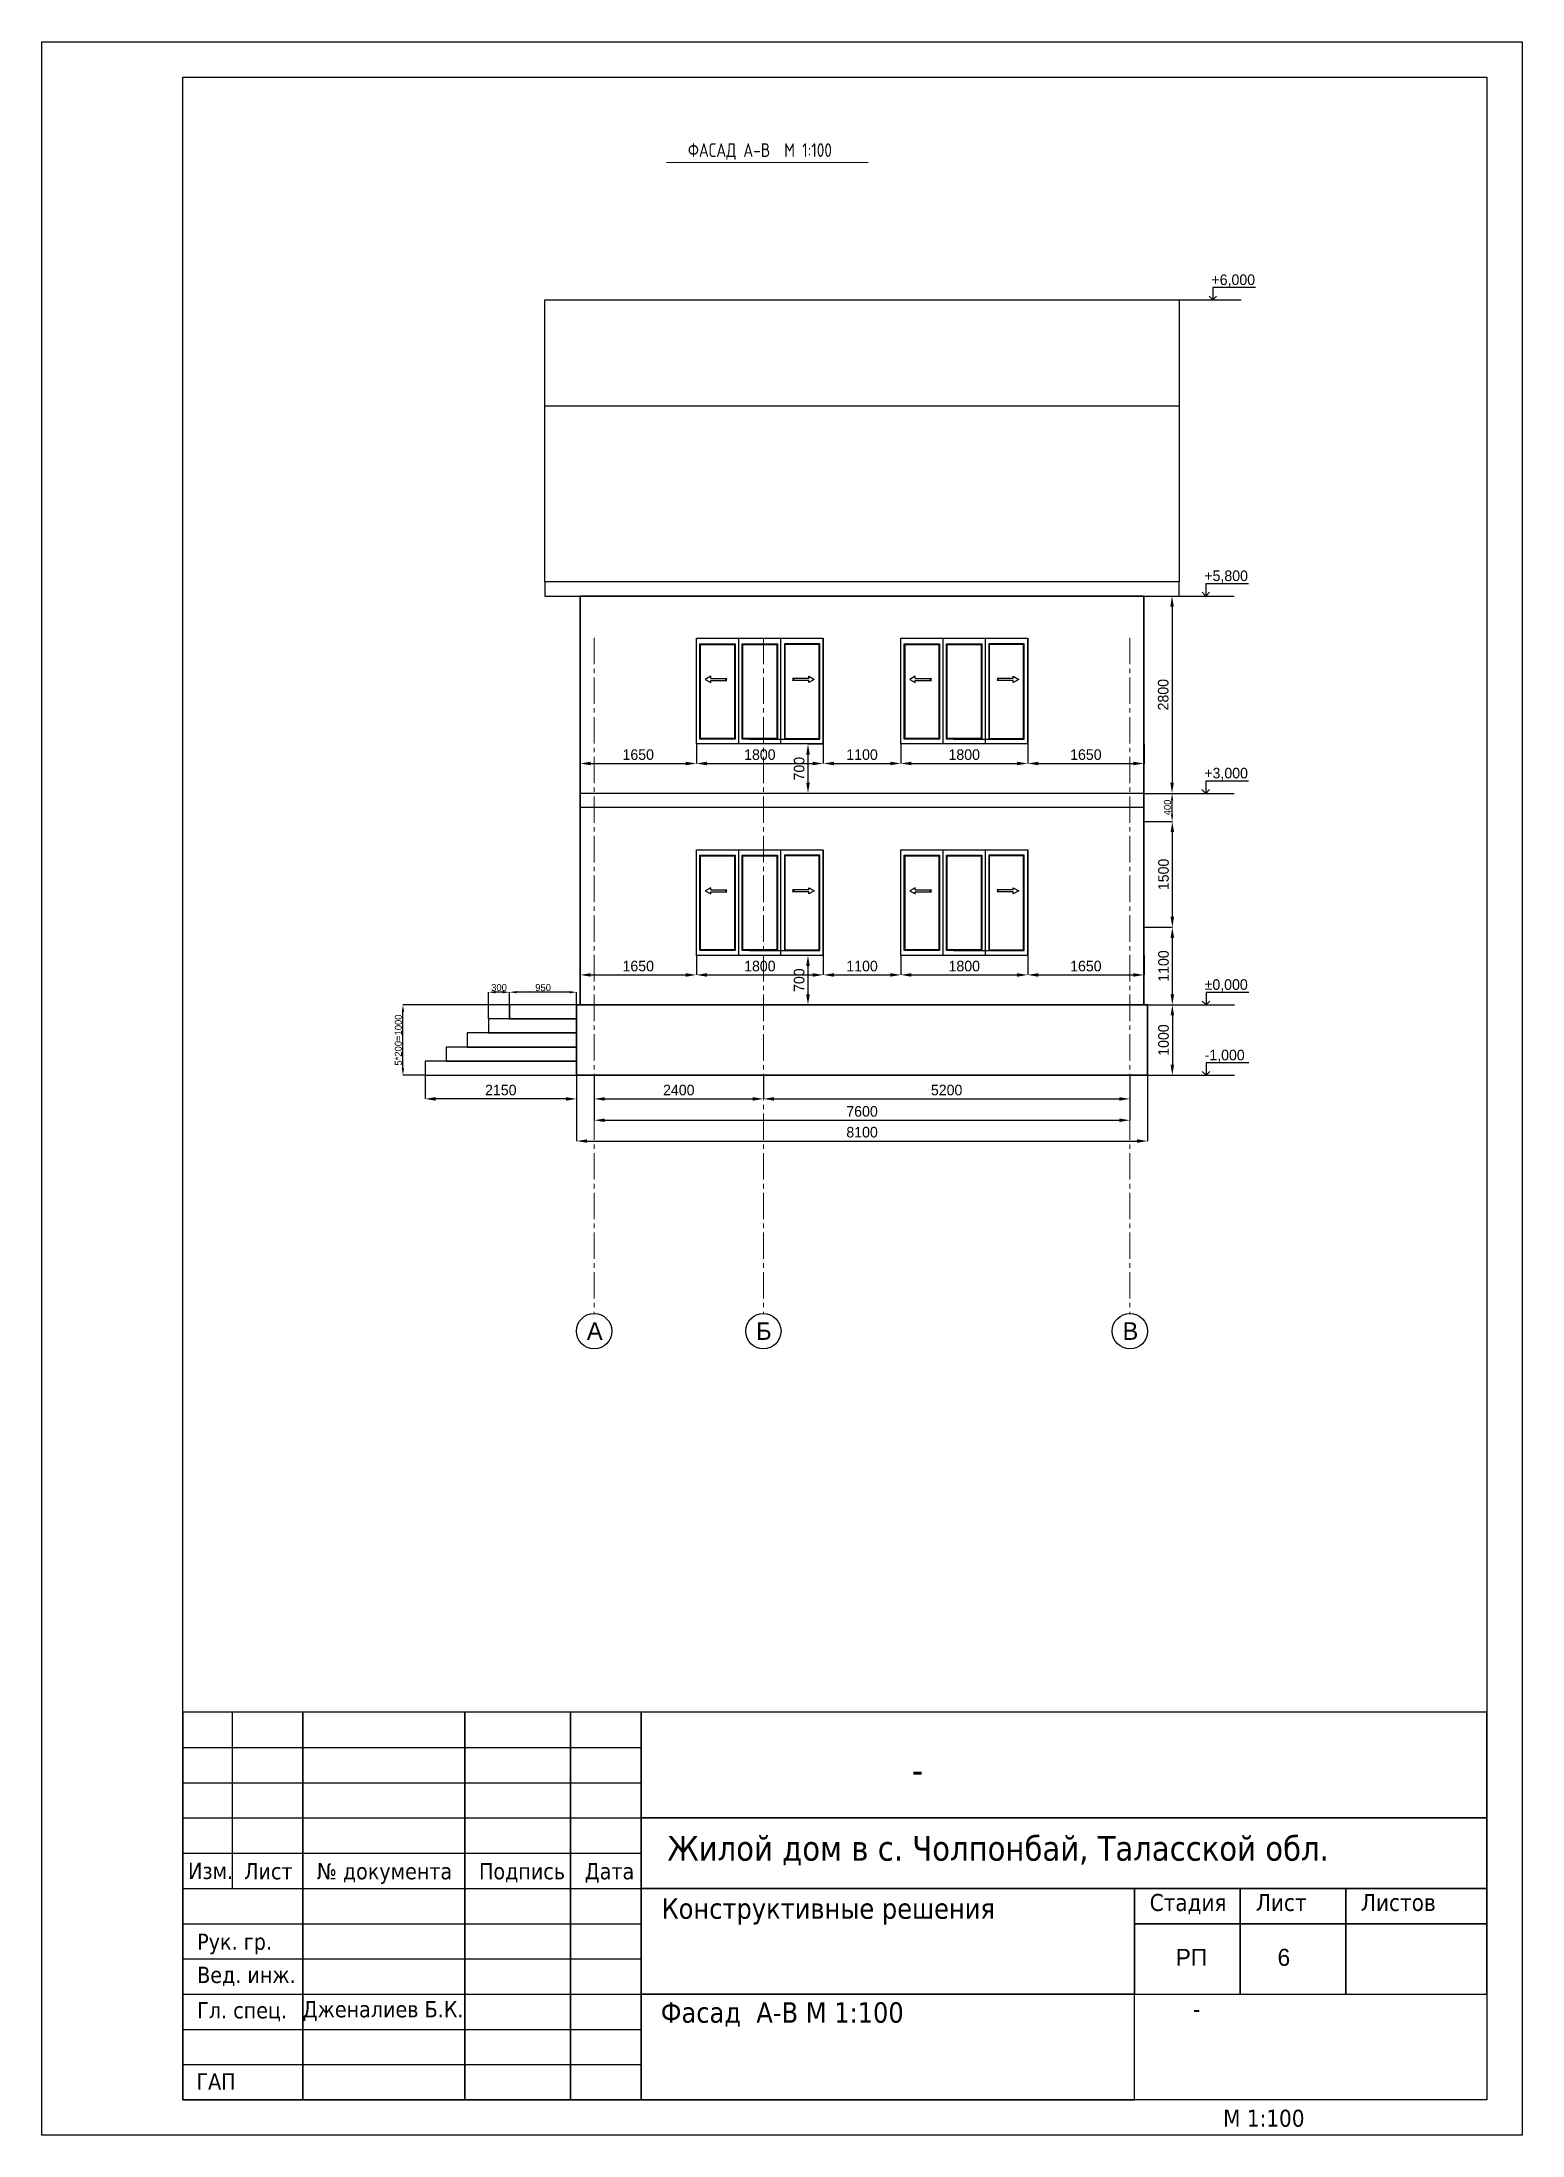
# Model space of a CAD drawing. Header units: millimetres. Extents: x 363119 to 453119, y -246250 to -184425.
# Drawn here: x 432119 to 453119, y -246250 to -216550 of the extents above; entities that cross this region are included whole.
import ezdxf
from ezdxf.enums import TextEntityAlignment as Align

# ---------------------------------------------------------------- set-up
doc = ezdxf.new("R2010")
doc.units = ezdxf.units.MM
doc.linetypes.add('CENTER2', pattern=[1.125, 0.75, -0.125, 0.125, -0.125])
for name, color, linetype in [('0 duvar', 2, 'Continuous'), ('AHSAP KAPI', 152, 'Continuous'), ('AKS', 252, 'CENTER2'), ('PENCERE', 152, 'Continuous'), ('Надписи', 211, 'Continuous'), ('Штамп', 222, 'Continuous')]:
    doc.layers.add(name, color=color, linetype=linetype)
doc.layers.add('ahsap', color=222, linetype='Continuous', lineweight=13)
doc.styles.add('SPDS', font='SPDS.shx')
doc.dimstyles.new('ISO-25', dxfattribs={"dimtxt": 100, "dimasz": 2.5, "dimexe": 1.25, "dimexo": 0.625, "dimtad": 1, "dimdec": 0, "dimtxsty": 'Standard', "dimcen": 2.5, "dimadec": 0, "dimazin": 0, "dimtfac": 1, "dimtdec": 0, "dimtmove": 0, "dimatfit": 3, "dimfxl": 0, "dimarcsym": 0})

msp = doc.modelspace()

# ---------------------------------------------------------------- texts
at = {"char_height": 150, "attachment_point": 1}
for s, insert in [('+6,000', (448711.8, -219850.1)), ('+5,800', (448610.7, -224050.4)), ('+3,000', (448610.5, -226850.4)), ('%%P0,000', (448614.7, -229850.4)), ('-1,000', (448615, -230850.4))]:
    msp.add_mtext_dynamic_manual_height_columns(s, width=537.192, gutter_width=12.5, heights=[0], dxfattribs=dict(at, insert=insert))
at = {"layer": '0 duvar', "color": 0, "ltscale": 0.071429, "style": 'SPDS'}
msp.add_text('ФАСАД А-В  М 1:100', height=195, dxfattribs=at).set_placement((441285.3, -218183.5))
at = {"layer": 'AKS', "color": 0}
for s, p in [('А', (439962.7, -234841.5)), ('Б', (442362.7, -234841.5)), ('В', (447562.7, -234841.5))]:
    msp.add_text(s, height=250, dxfattribs=at).set_placement(p, align=Align.MIDDLE)
at = {"layer": 'Надписи', "color": 0, "ltscale": 0.5}
for s, height, p in [('РП', 240.85, (448204.6, -243848.2)), ('6', 240.9, (449649.7, -243848.2))]:
    msp.add_text(s, height=height, dxfattribs=at).set_placement(p)
at = {"layer": 'Надписи', "color": 0, "ltscale": 0.5, "attachment_point": 1}
for s, insert, char_height, width in [('{\\fTahoma|b0|i0|c204|p32;-}', (444459.9, -240873.4), 384.402, 4592.665), ('{\\fTahoma|b0|i0|c204|p32;Жилой дом в с. Чолпонбай, Таласской обл.}', (440993, -242005.8), 350, 11377.885), ('{\\fTahoma|b0|i0|c204|p32;Изм.}', (434194.1, -242386.1), 230, 699.489), ('{\\fTahoma|b0|i0|c204|p32;Лист}', (434988.2, -242391.1), 230, 716.171), ('{\\fTahoma|b0|i0|c204|p32;№ документа}', (436021, -242391.1), 230, 1994.841), ('{\\fTahoma|b0|i0|c204|p32;Подпись}', (438321, -242391.1), 230, 1261.74), ('{\\fTahoma|b0|i0|c204|p32;Дата}', (439821, -242391.1), 230, 762.824), ('{\\fTahoma|b0|i0|c204|p32;Конструктивные решения}', (440910.7, -242890.5), 290, 6469.464), ('{\\fTahoma|b0|i0|c204|p32;Стадия}', (447835.6, -242829.1), 240.853, 6469.464), ('{\\fTahoma|b0|i0|c204|p32;Лист}', (449341.8, -242829.1), 240.853, 6469.464), ('{\\fTahoma|b0|i0|c204|p32;Листов}', (450832.7, -242829.1), 240.853, 6469.464), ('{\\fTahoma|b0|i0|c204|p32;Рук. гр.}', (434322.3, -243391.1), 230, 1434.854), ('{\\fTahoma|b0|i0|c204|p32;Вед. инж.}', (434322.3, -243861.7), 230, 1434.854), ('{\\fTahoma|b0|i0|c204|p32;Гл. спец.}', (434322.3, -244363.7), 230, 1434.854), ('{\\fTahoma|b0|i0|c204|p32;Дженалиев Б.К.}', (435819.3, -244349.3), 230, 2372.469), ('{\\fTahoma|b0|i0|c204|p32;Фасад  А-В М 1:100   }', (440899.3, -244365), 290, 6515.085), ('{\\fTahoma|b0|i0|c204|p32;   -}', (448180.3, -244338.3), 240.853, 4340.302), ('{\\fTahoma|b0|i0|c204|p32;ГАП}', (434312.4, -245372.9), 230, 1444.708), ('{\\fTahoma|b0|i0|c204|p32;М 1:100}', (448878.1, -245890.1), 240.853, 6469.464)]:
    msp.add_mtext(s, dxfattribs=dict(at, insert=insert, char_height=char_height, width=width))

# ---------------------------------------------------------------- blocks, each defined once
blk = doc.blocks.new('*D517')
at = {"layer": 'ahsap', "color": 0, "lineweight": -2}
for p, q in [((439955, -231213), (439955, -231548)), ((442355, -231213), (442355, -231548)), ((440105, -231548), (442205, -231548))]:
    blk.add_line(p, q, dxfattribs=at)
at = {"layer": 'ahsap', "color": 0}
for points in [[(440105, -231523), (440105, -231573), (439955, -231548)], [(442205, -231523), (442205, -231573), (442355, -231548)]]:
    blk.add_solid(points, dxfattribs=at)
at = {"layer": 'DEFPOINTS', "color": 0}
for p in [(439955, -231213), (442355, -231213), (442355, -231548)]:
    blk.add_point(p, dxfattribs=at)
at = {"layer": 'ahsap', "color": 0, "insert": (441155, -231423), "char_height": 150, "attachment_point": 5}
blk.add_mtext('2400', dxfattribs=at)
blk = doc.blocks.new('*D518')
at = {"layer": 'ahsap', "color": 0, "lineweight": -2}
for p, q in [((442355, -231213), (442355, -231548)), ((447555, -231213), (447555, -231548)), ((442505, -231548), (447405, -231548))]:
    blk.add_line(p, q, dxfattribs=at)
at = {"layer": 'ahsap', "color": 0}
for points in [[(442505, -231523), (442505, -231573), (442355, -231548)], [(447405, -231523), (447405, -231573), (447555, -231548)]]:
    blk.add_solid(points, dxfattribs=at)
at = {"layer": 'DEFPOINTS', "color": 0}
for p in [(442355, -231213), (447555, -231213), (447555, -231548)]:
    blk.add_point(p, dxfattribs=at)
at = {"layer": 'ahsap', "color": 0, "insert": (444955, -231423), "char_height": 150, "attachment_point": 5}
blk.add_mtext('5200', dxfattribs=at)
blk = doc.blocks.new('*D519')
at = {"layer": 'ahsap', "color": 0, "lineweight": -2}
for p, q in [((439955, -231213), (439955, -231851)), ((447555, -231213), (447555, -231851)), ((440105, -231851), (447405, -231851))]:
    blk.add_line(p, q, dxfattribs=at)
at = {"layer": 'ahsap', "color": 0}
for points in [[(440105, -231826), (440105, -231876), (439955, -231851)], [(447405, -231826), (447405, -231876), (447555, -231851)]]:
    blk.add_solid(points, dxfattribs=at)
at = {"layer": 'DEFPOINTS', "color": 0}
for p in [(439955, -231213), (447555, -231213), (447555, -231851)]:
    blk.add_point(p, dxfattribs=at)
at = {"layer": 'ahsap', "color": 0, "insert": (443755, -231726), "char_height": 150, "attachment_point": 5}
blk.add_mtext('7600', dxfattribs=at)
blk = doc.blocks.new('*D520')
at = {"layer": 'ahsap', "color": 0, "lineweight": -2}
for p, q in [((439705, -231213), (439705, -232147)), ((447805, -231213), (447805, -232147)), ((439855, -232146), (447655, -232146))]:
    blk.add_line(p, q, dxfattribs=at)
at = {"layer": 'ahsap', "color": 0}
for points in [[(439855, -232121), (439855, -232171), (439705, -232146)], [(447655, -232121), (447655, -232171), (447805, -232146)]]:
    blk.add_solid(points, dxfattribs=at)
at = {"layer": 'DEFPOINTS', "color": 0}
for p in [(439705, -231213), (447805, -231213), (447805, -232146)]:
    blk.add_point(p, dxfattribs=at)
at = {"layer": 'ahsap', "color": 0, "insert": (443755, -232021), "char_height": 150, "attachment_point": 5}
blk.add_mtext('8100', dxfattribs=at)
blk = doc.blocks.new('*D523')
at = {"layer": 'ahsap', "color": 0, "lineweight": -2}
for p, q in [((447755, -229113), (448158, -229113)), ((448157, -230063), (448157, -229263)), ((447805, -230213), (448158, -230213))]:
    blk.add_line(p, q, dxfattribs=at)
at = {"layer": 'ahsap', "color": 0}
for points in [[(448132, -229263), (448182, -229263), (448157, -229113)], [(448132, -230063), (448182, -230063), (448157, -230213)]]:
    blk.add_solid(points, dxfattribs=at)
at = {"layer": 'DEFPOINTS', "color": 0}
for p in [(447755, -229113), (448157, -229113), (447805, -230213)]:
    blk.add_point(p, dxfattribs=at)
at = {"layer": 'ahsap', "color": 0, "insert": (448032, -229663), "char_height": 150, "attachment_point": 5, "rotation": 90}
blk.add_mtext('1100', dxfattribs=at)
blk = doc.blocks.new('*D521')
at = {"layer": 'ahsap', "color": 0, "lineweight": -2}
for p, q in [((447755, -227613), (448158, -227613)), ((448157, -228963), (448157, -227763)), ((447755, -229113), (448158, -229113))]:
    blk.add_line(p, q, dxfattribs=at)
at = {"layer": 'ahsap', "color": 0}
for points in [[(448132, -227763), (448182, -227763), (448157, -227613)], [(448132, -228963), (448182, -228963), (448157, -229113)]]:
    blk.add_solid(points, dxfattribs=at)
at = {"layer": 'DEFPOINTS', "color": 0}
for p in [(447755, -227613), (448157, -227613), (447755, -229113)]:
    blk.add_point(p, dxfattribs=at)
at = {"layer": 'ahsap', "color": 0, "insert": (448032, -228363), "char_height": 150, "attachment_point": 5, "rotation": 90}
blk.add_mtext('1500', dxfattribs=at)
blk = doc.blocks.new('*D524')
at = {"layer": 'ahsap', "color": 0, "lineweight": -2}
for p, q in [((447755, -227213), (448154, -227213)), ((448153, -227513), (448153, -227313)), ((447755, -227613), (448154, -227613))]:
    blk.add_line(p, q, dxfattribs=at)
at = {"layer": 'ahsap', "color": 0}
for points in [[(448137, -227313), (448170, -227313), (448153, -227213)], [(448137, -227513), (448170, -227513), (448153, -227613)]]:
    blk.add_solid(points, dxfattribs=at)
at = {"layer": 'DEFPOINTS', "color": 0}
for p in [(447755, -227213), (448153, -227213), (447755, -227613)]:
    blk.add_point(p, dxfattribs=at)
at = {"layer": 'ahsap', "color": 0, "insert": (448088, -227413), "char_height": 100, "attachment_point": 5, "rotation": 90}
blk.add_mtext('400', dxfattribs=at)
blk = doc.blocks.new('*D522')
at = {"layer": 'ahsap', "color": 0, "lineweight": -2}
for p, q in [((447806, -230213), (448158, -230213)), ((448157, -230363), (448157, -231063)), ((447806, -231213), (448158, -231213))]:
    blk.add_line(p, q, dxfattribs=at)
at = {"layer": 'ahsap', "color": 0}
for points in [[(448132, -230363), (448182, -230363), (448157, -230213)], [(448132, -231063), (448182, -231063), (448157, -231213)]]:
    blk.add_solid(points, dxfattribs=at)
at = {"layer": 'DEFPOINTS', "color": 0}
for p in [(447805, -230213), (447805, -231213), (448157, -231213)]:
    blk.add_point(p, dxfattribs=at)
at = {"layer": 'ahsap', "color": 0, "insert": (448032, -230713), "char_height": 150, "attachment_point": 5, "rotation": 90}
blk.add_mtext('1000', dxfattribs=at)
blk = doc.blocks.new('*D525')
at = {"layer": 'ahsap', "color": 0, "lineweight": -2}
for p, q in [((447755, -224413), (448154, -224413)), ((448153, -224563), (448153, -227063)), ((447756, -227213), (448154, -227213))]:
    blk.add_line(p, q, dxfattribs=at)
at = {"layer": 'ahsap', "color": 0}
for points in [[(448128, -224563), (448178, -224563), (448153, -224413)], [(448128, -227063), (448178, -227063), (448153, -227213)]]:
    blk.add_solid(points, dxfattribs=at)
at = {"layer": 'DEFPOINTS', "color": 0}
for p in [(447755, -224413), (447755, -227213), (448153, -227213)]:
    blk.add_point(p, dxfattribs=at)
at = {"layer": 'ahsap', "color": 0, "insert": (448028, -225813), "char_height": 150, "attachment_point": 5, "rotation": 90}
blk.add_mtext('2800', dxfattribs=at)
blk = doc.blocks.new('окно 1800 фас')
at = {"layer": 'ahsap'}
for p, q in [((337788, 44896), (337788, 43544)), ((337798, 44886), (337798, 43554)), ((338278, 44886), (338278, 43554)), ((338388, 44896), (338388, 43544)), ((338398, 44886), (338398, 43554)), ((338878, 44886), (338878, 43554)), ((338998, 44886), (338998, 43554)), ((339478, 44886), (339478, 43554)), ((339488, 44896), (339488, 43544))]:
    blk.add_line(p, q, dxfattribs=at)
at = {"layer": 'AHSAP KAPI'}
for p, q in [((337738, 43474), (337738, 44974)), ((337738, 44974), (339538, 44974)), ((337788, 43544), (337788, 44896)), ((337788, 44896), (338288, 44896)), ((337798, 43554), (337798, 44886)), ((337798, 44886), (338278, 44886)), ((338288, 44896), (338288, 43544)), ((338338, 43474), (338338, 44974)), ((338388, 43544), (338388, 44896)), ((338388, 44896), (338888, 44896)), ((338398, 43554), (338398, 44886)), ((338398, 44886), (338878, 44886)), ((338888, 44896), (338888, 43544)), ((338938, 43474), (338938, 44974)), ((339488, 44896), (338988, 44896)), ((338988, 44896), (338988, 43544)), ((339478, 44886), (338998, 44886)), ((339478, 43554), (339478, 44886)), ((339488, 43544), (339488, 44896)), ((339538, 44974), (339538, 43474)), ((339538, 43474), (339538, 44974)), ((337942, 44404), (338172, 44404)), ((337942, 44377), (338172, 44377)), ((338172, 44404), (338152, 44391)), ((338172, 44377), (338152, 44391)), ((339334, 44404), (339104, 44404)), ((339104, 44404), (339124, 44391)), ((339104, 44377), (339124, 44391)), ((339334, 44377), (339104, 44377)), ((339538, 43474), (337738, 43474)), ((338288, 43544), (337788, 43544)), ((338278, 43554), (337798, 43554)), ((338888, 43544), (338388, 43544)), ((338878, 43554), (338398, 43554)), ((338988, 43544), (339488, 43544)), ((338998, 43554), (339478, 43554))]:
    blk.add_line(p, q, dxfattribs=at)
for points in [[(337942, 44404), (337942, 44435), (337865, 44391), (337942, 44346), (337942, 44377)], [(339334, 44404), (339334, 44435), (339411, 44391), (339334, 44346), (339334, 44377)]]:
    blk.add_lwpolyline(points, dxfattribs=at)
at = {"layer": 'PENCERE'}
blk.add_line((338488, 43544), (339207, 43544), dxfattribs=at)
blk = doc.blocks.new('*D526')
at = {"layer": 'ahsap', "color": 0, "lineweight": -2}
for p, q in [((439755, -229513), (439755, -229789)), ((441405, -229513), (441405, -229789)), ((439905, -229789), (441255, -229789))]:
    blk.add_line(p, q, dxfattribs=at)
at = {"layer": 'ahsap', "color": 0}
for points in [[(439905, -229764), (439905, -229814), (439755, -229789)], [(441255, -229764), (441255, -229814), (441405, -229789)]]:
    blk.add_solid(points, dxfattribs=at)
at = {"layer": 'DEFPOINTS', "color": 0}
for p in [(439755, -229513), (441405, -229513), (441405, -229789)]:
    blk.add_point(p, dxfattribs=at)
at = {"layer": 'ahsap', "color": 0, "insert": (440580, -229664), "char_height": 150, "attachment_point": 5}
blk.add_mtext('1650', dxfattribs=at)
blk = doc.blocks.new('*D527')
at = {"layer": 'ahsap', "color": 0, "lineweight": -2}
for p, q in [((441405, -229513), (441405, -229789)), ((443205, -229513), (443205, -229789)), ((441555, -229789), (443055, -229789))]:
    blk.add_line(p, q, dxfattribs=at)
at = {"layer": 'ahsap', "color": 0}
for points in [[(441555, -229764), (441555, -229814), (441405, -229789)], [(443055, -229764), (443055, -229814), (443205, -229789)]]:
    blk.add_solid(points, dxfattribs=at)
at = {"layer": 'DEFPOINTS', "color": 0}
for p in [(441405, -229513), (443205, -229513), (443205, -229789)]:
    blk.add_point(p, dxfattribs=at)
at = {"layer": 'ahsap', "color": 0, "insert": (442305, -229664), "char_height": 150, "attachment_point": 5}
blk.add_mtext('1800', dxfattribs=at)
blk = doc.blocks.new('*D528')
at = {"layer": 'ahsap', "color": 0, "lineweight": -2}
for p, q in [((443205, -229513), (443205, -229789)), ((444305, -229513), (444305, -229789)), ((443355, -229789), (444155, -229789))]:
    blk.add_line(p, q, dxfattribs=at)
at = {"layer": 'ahsap', "color": 0}
for points in [[(443355, -229764), (443355, -229814), (443205, -229789)], [(444155, -229764), (444155, -229814), (444305, -229789)]]:
    blk.add_solid(points, dxfattribs=at)
at = {"layer": 'DEFPOINTS', "color": 0}
for p in [(443205, -229513), (444305, -229513), (444305, -229789)]:
    blk.add_point(p, dxfattribs=at)
at = {"layer": 'ahsap', "color": 0, "insert": (443755, -229664), "char_height": 150, "attachment_point": 5}
blk.add_mtext('1100', dxfattribs=at)
blk = doc.blocks.new('*D529')
at = {"layer": 'ahsap', "color": 0, "lineweight": -2}
for p, q in [((444305, -229513), (444305, -229789)), ((446105, -229513), (446105, -229789)), ((444455, -229789), (445955, -229789))]:
    blk.add_line(p, q, dxfattribs=at)
at = {"layer": 'ahsap', "color": 0}
for points in [[(444455, -229764), (444455, -229814), (444305, -229789)], [(445955, -229764), (445955, -229814), (446105, -229789)]]:
    blk.add_solid(points, dxfattribs=at)
at = {"layer": 'DEFPOINTS', "color": 0}
for p in [(444305, -229513), (446105, -229513), (446105, -229789)]:
    blk.add_point(p, dxfattribs=at)
at = {"layer": 'ahsap', "color": 0, "insert": (445205, -229664), "char_height": 150, "attachment_point": 5}
blk.add_mtext('1800', dxfattribs=at)
blk = doc.blocks.new('*D530')
at = {"layer": 'ahsap', "color": 0, "lineweight": -2}
for p, q in [((446105, -229513), (446105, -229789)), ((447755, -229513), (447755, -229789)), ((446255, -229789), (447605, -229789))]:
    blk.add_line(p, q, dxfattribs=at)
at = {"layer": 'ahsap', "color": 0}
for points in [[(446255, -229764), (446255, -229814), (446105, -229789)], [(447605, -229764), (447605, -229814), (447755, -229789)]]:
    blk.add_solid(points, dxfattribs=at)
at = {"layer": 'DEFPOINTS', "color": 0}
for p in [(446105, -229513), (447755, -229513), (447755, -229789)]:
    blk.add_point(p, dxfattribs=at)
at = {"layer": 'ahsap', "color": 0, "insert": (446930, -229664), "char_height": 150, "attachment_point": 5}
blk.add_mtext('1650', dxfattribs=at)
blk = doc.blocks.new('*D531')
at = {"layer": 'ahsap', "color": 0, "lineweight": -2}
for p, q in [((443204, -229513), (442988, -229513)), ((442988, -229663), (442988, -230063)), ((443204, -230213), (442988, -230213))]:
    blk.add_line(p, q, dxfattribs=at)
at = {"layer": 'ahsap', "color": 0}
for points in [[(442963, -229663), (443013, -229663), (442988, -229513)], [(442963, -230063), (443013, -230063), (442988, -230213)]]:
    blk.add_solid(points, dxfattribs=at)
at = {"layer": 'DEFPOINTS', "color": 0}
for p in [(443205, -229513), (442988, -230213), (443205, -230213)]:
    blk.add_point(p, dxfattribs=at)
at = {"layer": 'ahsap', "color": 0, "insert": (442863, -229863), "char_height": 150, "attachment_point": 5, "rotation": 90}
blk.add_mtext('700', dxfattribs=at)
blk = doc.blocks.new('*D533')
at = {"layer": 'ahsap', "color": 0, "lineweight": -2}
for p, q in [((439755, -226513), (439755, -226789)), ((441405, -226513), (441405, -226789)), ((439905, -226789), (441255, -226789))]:
    blk.add_line(p, q, dxfattribs=at)
at = {"layer": 'ahsap', "color": 0}
for points in [[(439905, -226764), (439905, -226814), (439755, -226789)], [(441255, -226764), (441255, -226814), (441405, -226789)]]:
    blk.add_solid(points, dxfattribs=at)
at = {"layer": 'DEFPOINTS', "color": 0}
for p in [(439755, -226513), (441405, -226513), (441405, -226789)]:
    blk.add_point(p, dxfattribs=at)
at = {"layer": 'ahsap', "color": 0, "insert": (440580, -226664), "char_height": 150, "attachment_point": 5}
blk.add_mtext('1650', dxfattribs=at)
blk = doc.blocks.new('*D534')
at = {"layer": 'ahsap', "color": 0, "lineweight": -2}
for p, q in [((441405, -226513), (441405, -226789)), ((443205, -226513), (443205, -226789)), ((441555, -226789), (443055, -226789))]:
    blk.add_line(p, q, dxfattribs=at)
at = {"layer": 'ahsap', "color": 0}
for points in [[(441555, -226764), (441555, -226814), (441405, -226789)], [(443055, -226764), (443055, -226814), (443205, -226789)]]:
    blk.add_solid(points, dxfattribs=at)
at = {"layer": 'DEFPOINTS', "color": 0}
for p in [(441405, -226513), (443205, -226513), (443205, -226789)]:
    blk.add_point(p, dxfattribs=at)
at = {"layer": 'ahsap', "color": 0, "insert": (442305, -226664), "char_height": 150, "attachment_point": 5}
blk.add_mtext('1800', dxfattribs=at)
blk = doc.blocks.new('*D535')
at = {"layer": 'ahsap', "color": 0, "lineweight": -2}
for p, q in [((443205, -226513), (443205, -226789)), ((444305, -226513), (444305, -226789)), ((443355, -226789), (444155, -226789))]:
    blk.add_line(p, q, dxfattribs=at)
at = {"layer": 'ahsap', "color": 0}
for points in [[(443355, -226764), (443355, -226814), (443205, -226789)], [(444155, -226764), (444155, -226814), (444305, -226789)]]:
    blk.add_solid(points, dxfattribs=at)
at = {"layer": 'DEFPOINTS', "color": 0}
for p in [(443205, -226513), (444305, -226513), (444305, -226789)]:
    blk.add_point(p, dxfattribs=at)
at = {"layer": 'ahsap', "color": 0, "insert": (443755, -226664), "char_height": 150, "attachment_point": 5}
blk.add_mtext('1100', dxfattribs=at)
blk = doc.blocks.new('*D536')
at = {"layer": 'ahsap', "color": 0, "lineweight": -2}
for p, q in [((444305, -226513), (444305, -226789)), ((446105, -226513), (446105, -226789)), ((444455, -226789), (445955, -226789))]:
    blk.add_line(p, q, dxfattribs=at)
at = {"layer": 'ahsap', "color": 0}
for points in [[(444455, -226764), (444455, -226814), (444305, -226789)], [(445955, -226764), (445955, -226814), (446105, -226789)]]:
    blk.add_solid(points, dxfattribs=at)
at = {"layer": 'DEFPOINTS', "color": 0}
for p in [(444305, -226513), (446105, -226513), (446105, -226789)]:
    blk.add_point(p, dxfattribs=at)
at = {"layer": 'ahsap', "color": 0, "insert": (445205, -226664), "char_height": 150, "attachment_point": 5}
blk.add_mtext('1800', dxfattribs=at)
blk = doc.blocks.new('*D532')
at = {"layer": 'ahsap', "color": 0, "lineweight": -2}
for p, q in [((446105, -226513), (446105, -226789)), ((447755, -226513), (447755, -226789)), ((446255, -226789), (447605, -226789))]:
    blk.add_line(p, q, dxfattribs=at)
at = {"layer": 'ahsap', "color": 0}
for points in [[(446255, -226764), (446255, -226814), (446105, -226789)], [(447605, -226764), (447605, -226814), (447755, -226789)]]:
    blk.add_solid(points, dxfattribs=at)
at = {"layer": 'DEFPOINTS', "color": 0}
for p in [(446105, -226513), (447755, -226513), (447755, -226789)]:
    blk.add_point(p, dxfattribs=at)
at = {"layer": 'ahsap', "color": 0, "insert": (446930, -226664), "char_height": 150, "attachment_point": 5}
blk.add_mtext('1650', dxfattribs=at)
blk = doc.blocks.new('*D537')
at = {"layer": 'ahsap', "color": 0, "lineweight": -2}
for p, q in [((443204, -226513), (442988, -226513)), ((442988, -226663), (442988, -227063)), ((443204, -227213), (442988, -227213))]:
    blk.add_line(p, q, dxfattribs=at)
at = {"layer": 'ahsap', "color": 0}
for points in [[(442963, -226663), (443013, -226663), (442988, -226513)], [(442963, -227063), (443013, -227063), (442988, -227213)]]:
    blk.add_solid(points, dxfattribs=at)
at = {"layer": 'DEFPOINTS', "color": 0}
for p in [(443205, -226513), (442988, -227213), (443205, -227213)]:
    blk.add_point(p, dxfattribs=at)
at = {"layer": 'ahsap', "color": 0, "insert": (442863, -226863), "char_height": 150, "attachment_point": 5, "rotation": 90}
blk.add_mtext('700', dxfattribs=at)
blk = doc.blocks.new('*D541')
at = {"layer": 'ahsap', "color": 0, "lineweight": -2}
for p, q in [((437555, -231213), (437555, -231548)), ((439705, -231209), (439705, -231548)), ((439555, -231548), (437705, -231548))]:
    blk.add_line(p, q, dxfattribs=at)
at = {"layer": 'ahsap', "color": 0}
for points in [[(437705, -231523), (437705, -231573), (437555, -231548)], [(439555, -231523), (439555, -231573), (439705, -231548)]]:
    blk.add_solid(points, dxfattribs=at)
at = {"layer": 'DEFPOINTS', "color": 0}
for p in [(437555, -231213), (439705, -231208), (437555, -231548)]:
    blk.add_point(p, dxfattribs=at)
at = {"layer": 'ahsap', "color": 0, "insert": (438630, -231423), "char_height": 150, "attachment_point": 5}
blk.add_mtext('2150', dxfattribs=at)
blk = doc.blocks.new('*D542')
at = {"layer": 'ahsap', "color": 0, "lineweight": -2}
for p, q in [((438755, -230212), (438755, -230033)), ((439605, -230034), (438855, -230034)), ((439705, -230212), (439705, -230033))]:
    blk.add_line(p, q, dxfattribs=at)
at = {"layer": 'ahsap', "color": 0}
for points in [[(438855, -230017), (438855, -230050), (438755, -230034)], [(439605, -230017), (439605, -230050), (439705, -230034)]]:
    blk.add_solid(points, dxfattribs=at)
at = {"layer": 'DEFPOINTS', "color": 0}
for p in [(438755, -230034), (438755, -230213), (439705, -230213)]:
    blk.add_point(p, dxfattribs=at)
at = {"layer": 'ahsap', "color": 0, "insert": (439230, -229969), "char_height": 100, "attachment_point": 5}
blk.add_mtext('950', dxfattribs=at)
blk = doc.blocks.new('*D543')
at = {"layer": 'ahsap', "color": 0, "lineweight": -2}
for p, q in [((438455, -230412), (438455, -230033)), ((438655, -230034), (438555, -230034)), ((438755, -230412), (438755, -230033))]:
    blk.add_line(p, q, dxfattribs=at)
at = {"layer": 'ahsap', "color": 0}
for points in [[(438555, -230017), (438555, -230050), (438455, -230034)], [(438655, -230017), (438655, -230050), (438755, -230034)]]:
    blk.add_solid(points, dxfattribs=at)
at = {"layer": 'DEFPOINTS', "color": 0}
for p in [(438455, -230034), (438455, -230413), (438755, -230413)]:
    blk.add_point(p, dxfattribs=at)
at = {"layer": 'ahsap', "color": 0, "insert": (438605, -229969), "char_height": 100, "attachment_point": 5}
blk.add_mtext('300', dxfattribs=at)
blk = doc.blocks.new('*D544')
at = {"layer": 'ahsap', "color": 0, "lineweight": -2}
for p, q in [((438754, -230213), (437242, -230213)), ((437242, -231113), (437242, -230313)), ((437554, -231213), (437242, -231213))]:
    blk.add_line(p, q, dxfattribs=at)
at = {"layer": 'ahsap', "color": 0}
for points in [[(437225, -230313), (437259, -230313), (437242, -230213)], [(437225, -231113), (437259, -231113), (437242, -231213)]]:
    blk.add_solid(points, dxfattribs=at)
at = {"layer": 'DEFPOINTS', "color": 0}
for p in [(437242, -230213), (438755, -230213), (437555, -231213)]:
    blk.add_point(p, dxfattribs=at)
at = {"layer": 'ahsap', "color": 0, "insert": (437177, -230713), "char_height": 100, "attachment_point": 5, "rotation": 90}
blk.add_mtext('5*200=1000', dxfattribs=at)

# ---------------------------------------------------------------- dimensions: what is measured, and where the dimension line sits
at = {"layer": 'ahsap', "color": 0}
for base, p1, p2, override, picture, middle in [((448153.5, -227212.7), (447754.8, -224412.7), (447755.4, -227212.7), {"dimtxt": 150, "dimasz": 150, "dimexe": 0.25, "dimgap": 50, "dimdle": 0.25, "dimfxl": 0.25}, '*D525', (448028.5, -225812.7)), ((442988, -227212.7), (443204.8, -226512.7), (443204.8, -227212.7), {"dimtxt": 150, "dimasz": 150, "dimexe": 0.25, "dimgap": 50, "dimdle": 0.25, "dimfxl": 0.25}, '*D537', (442863, -226862.7)), ((448153.5, -227212.7), (447754.8, -227612.7), (447754.8, -227212.7), {"dimasz": 100, "dimexe": 0.25, "dimgap": 15, "dimdle": 0.25, "dimfxl": 0.25}, '*D524', (448088.5, -227412.7)), ((448157.5, -227612.7), (447754.8, -229112.7), (447754.8, -227612.7), {"dimtxt": 150, "dimasz": 150, "dimexe": 0.25, "dimgap": 50, "dimdle": 0.25, "dimfxl": 0.25}, '*D521', (448032.5, -228362.7)), ((448157.5, -229112.7), (447804.8, -230212.7), (447754.8, -229112.7), {"dimtxt": 150, "dimasz": 150, "dimexe": 0.25, "dimgap": 50, "dimdle": 0.25, "dimfxl": 0.25}, '*D523', (448032.5, -229662.7)), ((442988, -230212.7), (443204.8, -229512.7), (443204.8, -230212.7), {"dimtxt": 150, "dimasz": 150, "dimexe": 0.25, "dimgap": 50, "dimdle": 0.25, "dimfxl": 0.25}, '*D531', (442863, -229862.7)), ((448157.5, -231212.7), (447805.4, -230212.7), (447805.4, -231212.7), {"dimtxt": 150, "dimasz": 150, "dimexe": 0.25, "dimgap": 50, "dimdle": 0.25, "dimfxl": 0.25}, '*D522', (448032.5, -230712.7))]:
    dim = msp.add_linear_dim(base=base, p1=p1, p2=p2, angle=90, dimstyle='ISO-25', override=override, dxfattribs=at)
    dim.commit()
    dim.dimension.update_dxf_attribs({"geometry": picture, "text_midpoint": middle})
for base, p1, p2, override, picture, middle in [((441404.8, -226789.2), (439754.8, -226512.7), (441404.8, -226512.7), {"dimtxt": 150, "dimasz": 150, "dimexe": 0.25, "dimgap": 50, "dimdle": 0.25, "dimfxl": 0.25}, '*D533', (440579.8, -226664.2)), ((443204.8, -226789.2), (441404.8, -226512.7), (443204.8, -226512.7), {"dimtxt": 150, "dimasz": 150, "dimexe": 0.25, "dimgap": 50, "dimdle": 0.25, "dimfxl": 0.25}, '*D534', (442304.8, -226664.2)), ((444304.8, -226789.2), (443204.8, -226512.7), (444304.8, -226512.7), {"dimtxt": 150, "dimasz": 150, "dimexe": 0.25, "dimgap": 50, "dimdle": 0.25, "dimfxl": 0.25}, '*D535', (443754.8, -226664.2)), ((446104.8, -226789.2), (444304.8, -226512.7), (446104.8, -226512.7), {"dimtxt": 150, "dimasz": 150, "dimexe": 0.25, "dimgap": 50, "dimdle": 0.25, "dimfxl": 0.25}, '*D536', (445204.8, -226664.2)), ((447754.8, -226789.2), (446104.8, -226512.7), (447754.8, -226512.7), {"dimtxt": 150, "dimasz": 150, "dimexe": 0.25, "dimgap": 50, "dimdle": 0.25, "dimfxl": 0.25}, '*D532', (446929.8, -226664.2)), ((441404.8, -229789.2), (439754.8, -229512.7), (441404.8, -229512.7), {"dimtxt": 150, "dimasz": 150, "dimexe": 0.25, "dimgap": 50, "dimdle": 0.25, "dimfxl": 0.25}, '*D526', (440579.8, -229664.2)), ((443204.8, -229789.2), (441404.8, -229512.7), (443204.8, -229512.7), {"dimtxt": 150, "dimasz": 150, "dimexe": 0.25, "dimgap": 50, "dimdle": 0.25, "dimfxl": 0.25}, '*D527', (442304.8, -229664.2)), ((444304.8, -229789.2), (443204.8, -229512.7), (444304.8, -229512.7), {"dimtxt": 150, "dimasz": 150, "dimexe": 0.25, "dimgap": 50, "dimdle": 0.25, "dimfxl": 0.25}, '*D528', (443754.8, -229664.2)), ((446104.8, -229789.2), (444304.8, -229512.7), (446104.8, -229512.7), {"dimtxt": 150, "dimasz": 150, "dimexe": 0.25, "dimgap": 50, "dimdle": 0.25, "dimfxl": 0.25}, '*D529', (445204.8, -229664.2)), ((447754.8, -229789.2), (446104.8, -229512.7), (447754.8, -229512.7), {"dimtxt": 150, "dimasz": 150, "dimexe": 0.25, "dimgap": 50, "dimdle": 0.25, "dimfxl": 0.25}, '*D530', (446929.8, -229664.2)), ((438454.8, -230033.5), (438754.8, -230412.7), (438454.8, -230412.7), {"dimasz": 100, "dimexe": 0.25, "dimgap": 15, "dimdle": 0.25, "dimfxl": 0.25}, '*D543', (438604.8, -229968.5)), ((438754.8, -230033.5), (439704.8, -230212.7), (438754.8, -230212.7), {"dimasz": 100, "dimexe": 0.25, "dimgap": 15, "dimdle": 0.25, "dimfxl": 0.25}, '*D542', (439229.8, -229968.5)), ((437554.8, -231548.2), (439704.8, -231208.1), (437554.8, -231212.7), {"dimtxt": 150, "dimasz": 150, "dimexe": 0.25, "dimgap": 50, "dimdle": 0.25, "dimfxl": 0.25}, '*D541', (438629.8, -231423.2)), ((447804.8, -232146.4), (439704.8, -231212.7), (447804.8, -231212.7), {"dimtxt": 150, "dimasz": 150, "dimexe": 0.25, "dimgap": 50, "dimdle": 0.25, "dimfxl": 0.25}, '*D520', (443754.8, -232021.4)), ((442354.8, -231548), (439954.8, -231212.7), (442354.8, -231212.7), {"dimtxt": 150, "dimasz": 150, "dimexe": 0.25, "dimgap": 50, "dimdle": 0.25, "dimfxl": 0.25}, '*D517', (441154.8, -231423)), ((447554.8, -231850.9), (439954.8, -231212.7), (447554.8, -231212.7), {"dimtxt": 150, "dimasz": 150, "dimexe": 0.25, "dimgap": 50, "dimdle": 0.25, "dimfxl": 0.25}, '*D519', (443754.8, -231725.9)), ((447554.8, -231548), (442354.8, -231212.7), (447554.8, -231212.7), {"dimtxt": 150, "dimasz": 150, "dimexe": 0.25, "dimgap": 50, "dimdle": 0.25, "dimfxl": 0.25}, '*D518', (444954.8, -231423))]:
    dim = msp.add_linear_dim(base=base, p1=p1, p2=p2, dimstyle='ISO-25', override=override, dxfattribs=at)
    dim.commit()
    dim.dimension.update_dxf_attribs({"geometry": picture, "text_midpoint": middle})
dim = msp.add_linear_dim(base=(437242, -230212.7), p1=(437554.8, -231212.7), p2=(438754.8, -230212.7), angle=90, text='5*200=1000', dimstyle='ISO-25', override={"dimasz": 100, "dimexe": 0.25, "dimgap": 15, "dimdle": 0.25, "dimfxl": 0.25}, dxfattribs=at)
dim.commit()
dim.dimension.update_dxf_attribs({"geometry": '*D544', "text_midpoint": (437177, -230712.7)})

# ---------------------------------------------------------------- linework, layer by layer
at = {"color": 0}
for p, q in [((448254.5, -220212.5), (449134.9, -220212.5)), ((439254.8, -221712.5), (448254.8, -221712.5)), ((448153.5, -224412.7), (449033.9, -224412.7)), ((439754.8, -227212.7), (439754.8, -227212.7)), ((447754.8, -227212.7), (439754.8, -227212.7)), ((447754.8, -227412.7), (439754.8, -227412.7)), ((448153.2, -227212.7), (449033.6, -227212.7)), ((439754.8, -228112.7), (439754.8, -230212.7)), ((448157.5, -230212.7), (449037.8, -230212.7)), ((448157.7, -231212.7), (449038.1, -231212.7))]:
    msp.add_line(p, q, dxfattribs=at)
msp.add_line((434819.3, -240250.3), (434819.3, -242750.3))
for points in [[(449336.9, -220037.6), (448731.9, -220037.5), (448731.9, -220212.5), (448678.9, -220159.4), (448731.9, -220212.5), (448785, -220159.4)], [(449235.9, -224237.8), (448630.9, -224237.7), (448630.9, -224412.7), (448577.8, -224359.7), (448630.9, -224412.7), (448683.9, -224359.7)], [(449235.6, -227037.8), (448630.6, -227037.7), (448630.6, -227212.7), (448577.6, -227159.7), (448630.6, -227212.7), (448683.7, -227159.7)], [(449239.8, -230037.8), (448634.8, -230037.7), (448634.8, -230212.7), (448581.8, -230159.7), (448634.8, -230212.7), (448687.9, -230159.7)], [(449240.1, -231037.8), (448635.1, -231037.7), (448635.1, -231212.7), (448582, -231159.7), (448635.1, -231212.7), (448688.1, -231159.7)]]:
    msp.add_lwpolyline(points)
for points in [[(439254.8, -224212.7), (439254.8, -221712.5), (439254.8, -220212.5), (448254.8, -220212.5), (448254.8, -221712.5), (448254.8, -224212.7)], [(447554.8, -224412.7), (447754.8, -224412.7), (448254.8, -224412.7), (448254.8, -224212.7), (439954.8, -224212.7), (439754.8, -224212.7), (439254.8, -224212.7), (439254.8, -224412.7), (439754.8, -224412.7), (439954.8, -224412.7)], [(439704.8, -230212.7), (438754.8, -230212.7), (438754.8, -230412.7), (439704.8, -230412.7), (438754.8, -230412.7), (438454.8, -230412.7), (438454.8, -230612.7), (439704.8, -230612.7), (438454.8, -230612.7), (438154.8, -230612.7), (438154.8, -230812.7), (439704.8, -230812.7), (438154.8, -230812.7), (437854.8, -230812.7), (437854.8, -231012.7), (439704.8, -231012.7), (437854.8, -231012.7), (437554.8, -231012.7), (437554.8, -231212.7), (439704.8, -231212.7)], [(442604.8, -230212.7), (447304.8, -230212.7)]]:
    msp.add_lwpolyline(points, dxfattribs=at)
at = {"layer": 'ahsap', "color": 0}
msp.add_line((440981.8, -218263.7), (443843.3, -218263.7), dxfattribs=at)
at = {"layer": 'ahsap', "color": 0, "lineweight": 35}
for points in [[(439754.8, -230212.7), (439754.8, -224412.7), (447554.8, -224412.7), (447754.8, -224412.7), (447754.8, -227212.7)], [(447754.8, -227412.7), (447754.8, -230212.7), (447554.8, -230212.7)], [(447754.8, -227212.7), (447754.8, -227412.7)], [(439954.8, -231212.7), (439704.8, -231212.7), (439704.8, -230212.7), (447554.8, -230212.7), (447804.8, -230212.7), (447804.8, -231212.7)], [(439954.8, -230212.7), (439754.8, -230212.7)], [(439954.8, -230212.7), (440154.8, -230212.7)], [(447804.8, -231212.7), (439954.8, -231212.7)]]:
    msp.add_lwpolyline(points, dxfattribs=at)
at = {"layer": 'AKS', "lineweight": 5, "ltscale": 500}
for p, q in [((439954.8, -225005.2), (439954.8, -234593.6)), ((442354.8, -225005.2), (442354.8, -234593.6)), ((447554.8, -225005.2), (447554.8, -234593.6))]:
    msp.add_line(p, q, dxfattribs=at)
at = {"layer": 'AKS', "color": 0, "linetype": 'Continuous'}
for centre in [(439954.8, -234843.6), (442354.8, -234843.6), (447554.8, -234843.6)]:
    msp.add_circle(centre, 250.5, dxfattribs=at)
at = {"layer": 'Штамп', "color": 0}
for p, q in [((434119.3, -240750.3), (440619.3, -240750.3)), ((434119.3, -241250.3), (440619.3, -241250.3)), ((434119.3, -241750.3), (452619.3, -241750.3)), ((434119.3, -242250.3), (440619.3, -242250.3)), ((434119.3, -242750.3), (452619.3, -242750.3)), ((434119.3, -243250.3), (440619.3, -243250.3)), ((434119.3, -243750.3), (440619.3, -243750.3)), ((434119.3, -244250.3), (452619.3, -244250.3)), ((434119.3, -244750.3), (440619.3, -244750.3)), ((434119.3, -245250.3), (440619.3, -245250.3))]:
    msp.add_line(p, q, dxfattribs=at)
for points in [[(453119.3, -246250.3), (432119.3, -246250.3), (432119.3, -216550.3), (453119.3, -216550.3)], [(434119.3, -245750.3), (435819.3, -245750.3), (435819.3, -240250.3), (434119.3, -240250.3)], [(435819.3, -245750.3), (438119.3, -245750.3), (438119.3, -240250.3), (435819.3, -240250.3)], [(438119.3, -245750.3), (439619.3, -245750.3), (439619.3, -240250.3), (438119.3, -240250.3)], [(439619.3, -245750.3), (440619.3, -245750.3), (440619.3, -240250.3), (439619.3, -240250.3)], [(440619.3, -241750.3), (452619.3, -241750.3), (452619.3, -240250.3), (440619.3, -240250.3)], [(440619.3, -242750.3), (452619.3, -242750.3), (452619.3, -241750.3), (440619.3, -241750.3)], [(440619.3, -244250.3), (447619.3, -244250.3), (447619.3, -242750.3), (440619.3, -242750.3)], [(447619.3, -243250.3), (449119.3, -243250.3), (449119.3, -242750.3), (447619.3, -242750.3)], [(449119.3, -243250.3), (450619.3, -243250.3), (450619.3, -242750.3), (449119.3, -242750.3)], [(450619.3, -243250.3), (452619.3, -243250.3), (452619.3, -242750.3), (450619.3, -242750.3)], [(447619.3, -244250.3), (449119.3, -244250.3), (449119.3, -243250.3), (447619.3, -243250.3)], [(449119.3, -244250.3), (450619.3, -244250.3), (450619.3, -243250.3), (449119.3, -243250.3)], [(450619.3, -244250.3), (452619.3, -244250.3), (452619.3, -243250.3), (450619.3, -243250.3)], [(440619.3, -245750.3), (447619.3, -245750.3), (447619.3, -244250.3), (440619.3, -244250.3)]]:
    msp.add_lwpolyline(points, close=True, dxfattribs=at)
at = {"layer": 'Штамп', "color": 0, "lineweight": 30}
for points in [[(434119.3, -245750.3), (434119.3, -217050.3), (452619.3, -217050.3), (452619.3, -245750.3)], [(452619.3, -245750.3), (434119.3, -245750.3)]]:
    msp.add_lwpolyline(points, dxfattribs=at)

# ---------------------------------------------------------------- block references
for p in [(103666.6, -269986.4), (106566.6, -269986.4), (103666.6, -272986.4), (106566.6, -272986.4)]:
    msp.add_blockref('окно 1800 фас', p)

msp.set_redraw_order([(e.dxf.handle, doc.entitydb.next_handle()) for e in msp.query("TEXT MTEXT ATTDEF DIMENSION ARC_DIMENSION")])  # texts and dimensions are drawn at this point

doc.saveas('drawing.dxf')
